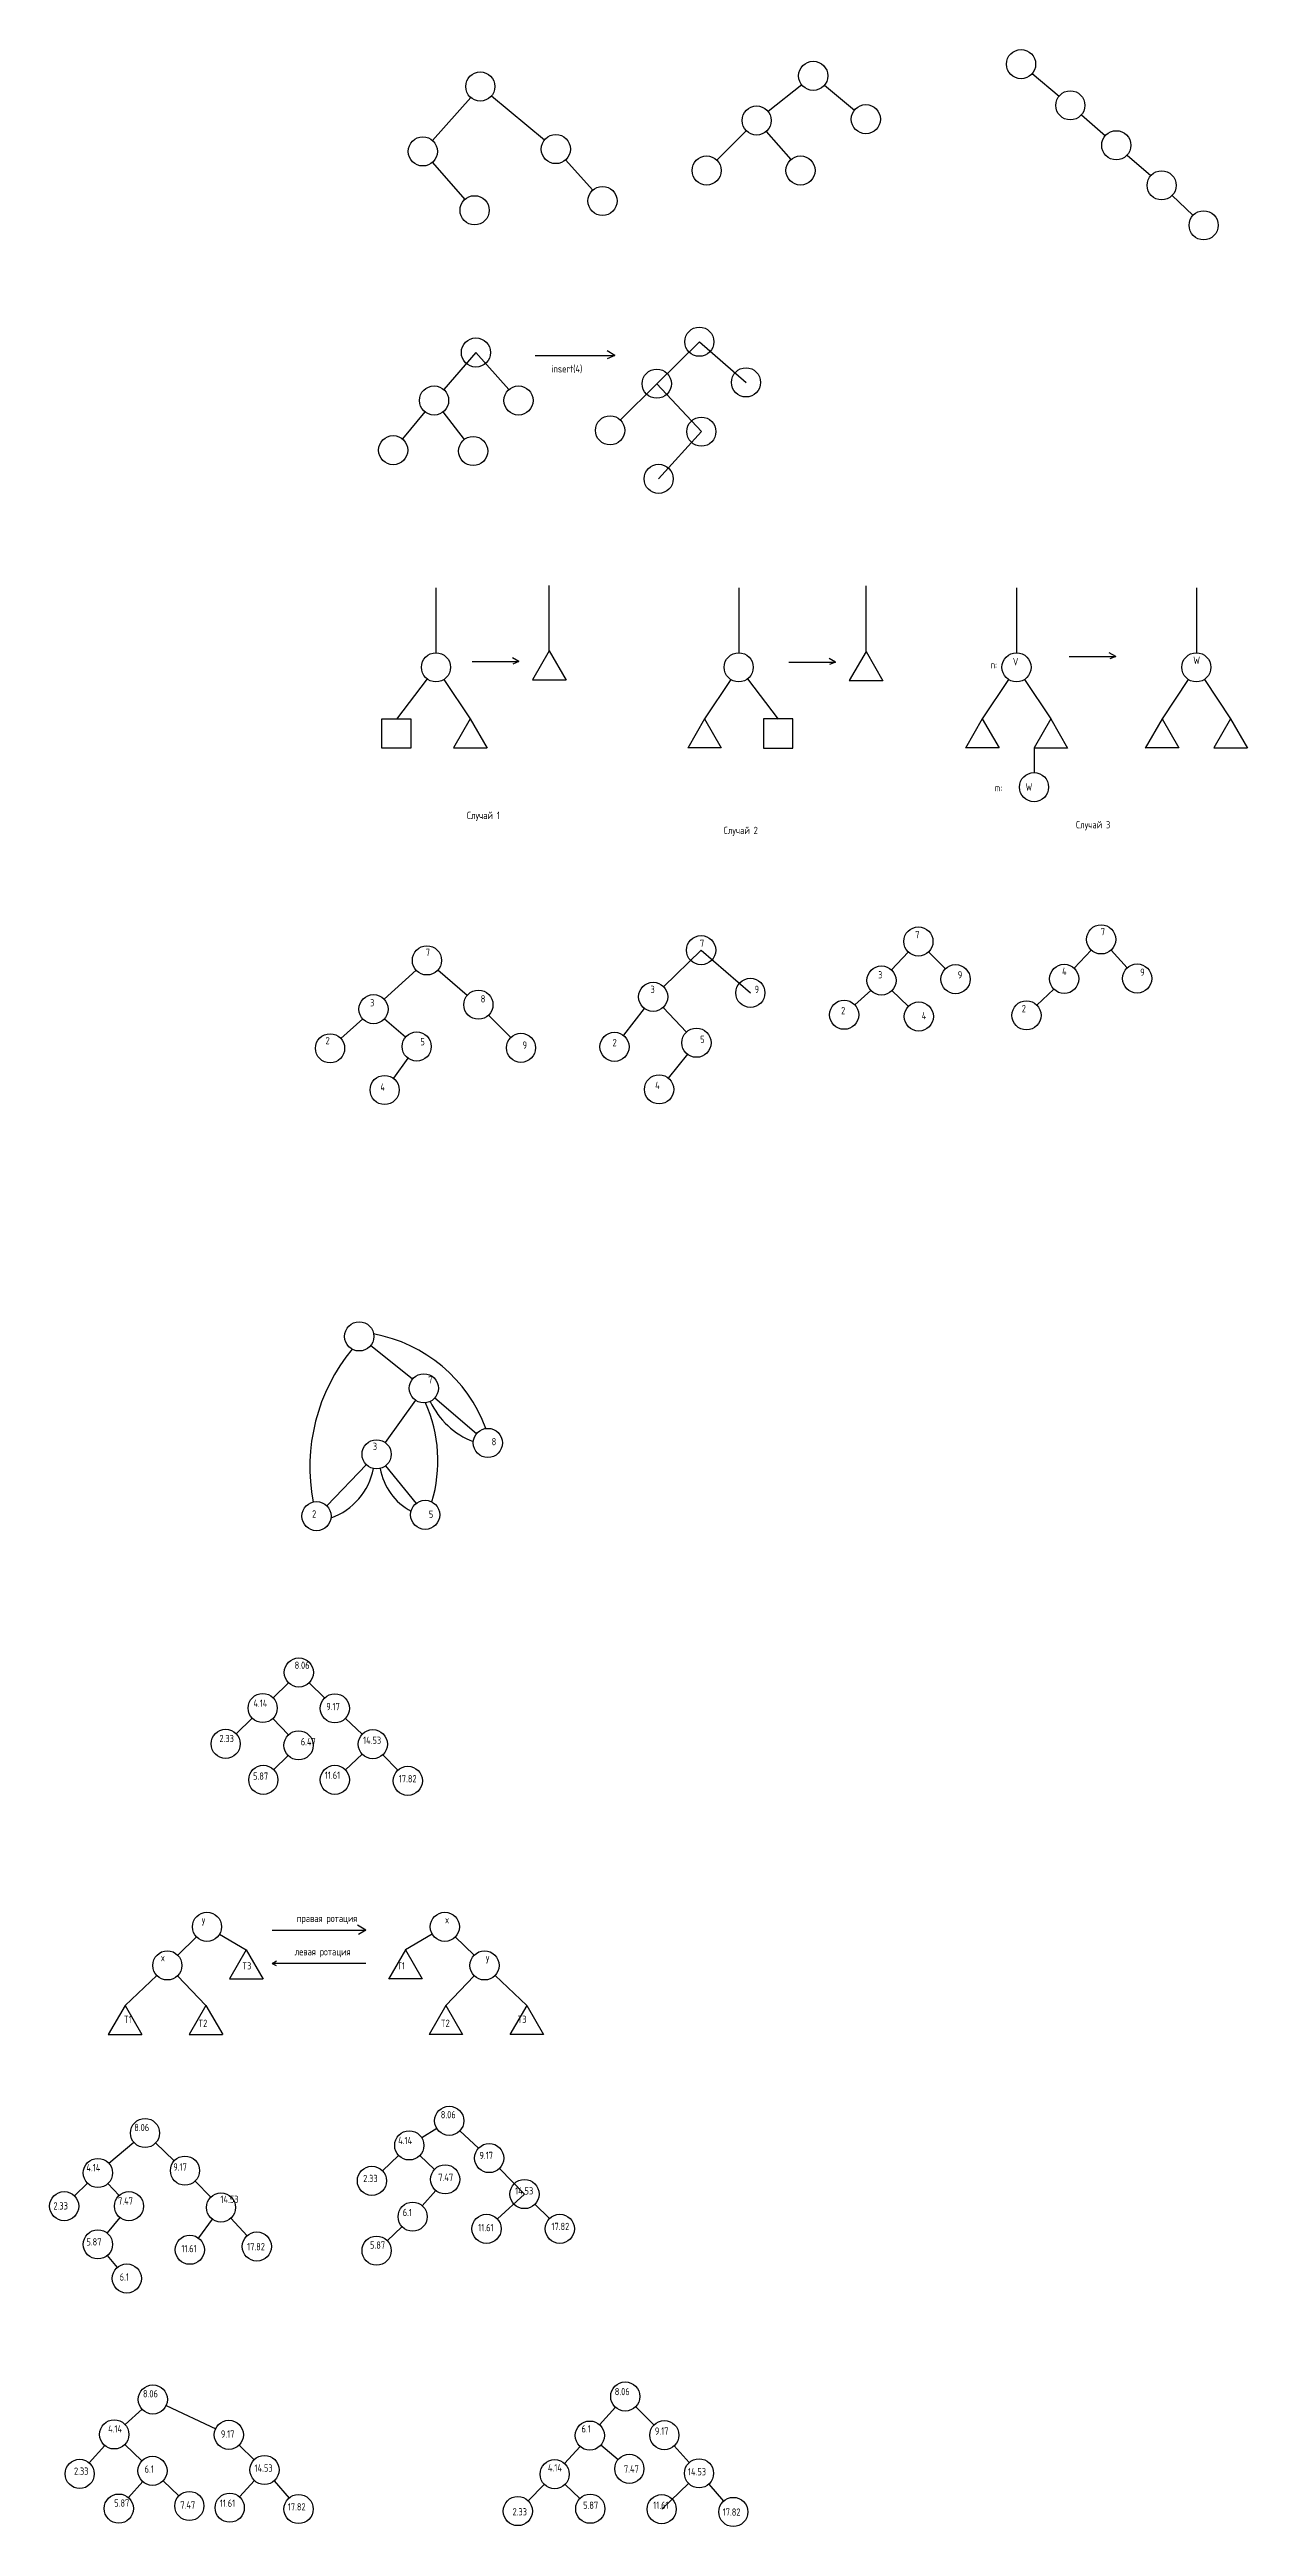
# Model space of a CAD drawing. Header units: millimetres. Extents: x -3721 to 5969, y -28524 to 702.
# Drawn here: x -3721 to 4492, y -28524 to -11528 of the extents above; entities that cross this region are included whole.
import ezdxf

# ---------------------------------------------------------------- set-up
doc = ezdxf.new("R2010")
doc.units = ezdxf.units.MM
doc.styles.add('ГОСТ 2.304', font='CS_Gost2304.shx')

msp = doc.modelspace()

# ---------------------------------------------------------------- texts
at = {"ltscale": 100, "style": 'ГОСТ 2.304'}
for s, p in [('insert(4)', (-279, -13744)), ('m:', (2759, -16619)), ('W', (2971, -16613)), ('Случай 1', (-860, -16808)), ('Случай 3', (3317, -16872)), ('Случай 2', (901, -16911)), ('7', (738, -17685)), ('7', (2214, -17626)), ('7', (3487, -17606)), ('7', (-1142, -17748)), ('4', (3221, -17878)), ('9', (3757, -17884)), ('3', (399, -18002)), ('9', (1113, -18002)), ('3', (1960, -17902)), ('9', (2506, -17902)), ('3', (-1524, -18093)), ('8', (-765, -18067)), ('2', (1706, -18148)), ('4', (2259, -18183)), ('2', (2945, -18134)), ('2', (-1829, -18353)), ('5', (-1179, -18361)), ('9', (-478, -18384)), ('2', (139, -18367)), ('5', (740, -18345)), ('4', (-1453, -18672)), ('4', (431, -18660)), ('7', (-1125, -20681)), ('8', (-690, -21105)), ('3', (-1505, -21138)), ('2', (-1921, -21601)), ('5', (-1121, -21603)), ('8.06', (-2041, -22639)), ('4.14', (-2324, -22900)), ('9.17', (-1824, -22923)), ('2.33', (-2557, -23142)), ('14.53', (-1572, -23154)), ('6.47', (-1999, -23164)), ('5.87', (-2326, -23400)), ('11.61', (-1834, -23394)), ('17.82', (-1327, -23418)), ('y', (-2680, -24385)), ('правая ротация', (-2026, -24376)), ('x', (-1010, -24385)), ('x', (-2959, -24645)), ('левая ротация', (-2041, -24605)), ('y', (-732, -24645)), ('T3', (-2400, -24702)), ('T1', (-1338, -24702)), ('T1', (-3212, -25069)), ('T2', (-2701, -25096)), ('T2', (-1039, -25096)), ('T3', (-513, -25069)), ('8.06', (-3141, -25811)), ('8.06', (-1039, -25723)), ('4.14', (-1331, -25900)), ('9.17', (-774, -26003)), ('4.14', (-3469, -26087)), ('9.17', (-2873, -26082)), ('2.33', (-1571, -26161)), ('7.47', (-1056, -26153)), ('2.33', (-3695, -26349)), ('7.47', (-3252, -26315)), ('14.53', (-2550, -26304)), ('14.53', (-529, -26246)), ('6.1', (-1300, -26394)), ('11.61', (-782, -26498)), ('17.82', (-280, -26490)), ('5.87', (-3469, -26596)), ('11.61', (-2818, -26642)), ('17.82', (-2367, -26629)), ('5.87', (-1524, -26618)), ('6.1', (-3241, -26837)), ('8.06', (-3081, -27638)), ('8.06', (154, -27623)), ('4.14', (-3320, -27879)), ('9.17', (-2547, -27914)), ('6.1', (-74, -27879)), ('9.17', (429, -27894)), ('2.33', (-3554, -28169)), ('6.1', (-3070, -28155)), ('14.53', (-2316, -28148)), ('4.14', (-304, -28146)), ('7.47', (217, -28154)), ('14.53', (656, -28173)), ('5.87', (-3278, -28388)), ('7.47', (-2825, -28401)), ('11.61', (-2554, -28389)), ('17.82', (-2088, -28414)), ('5.87', (-63, -28403)), ('11.61', (418, -28403)), ('2.33', (-547, -28448)), ('17.82', (894, -28450))]:
    msp.add_text(s, height=50, dxfattribs=at).set_placement(p)
at = {"ltscale": 100, "char_height": 50, "attachment_point": 1, "style": 'ГОСТ 2.304'}
for s, insert in [('n:', (2732, -15725)), ('V', (2884, -15703)), ('W', (4121, -15694))]:
    msp.add_mtext(s, dxfattribs=dict(at, insert=insert))

# ---------------------------------------------------------------- linework, layer by layer
at = {"ltscale": 100}
for p, q in [((3017, -11692), (3202, -11847)), ((-834, -11857), (-1096, -12153)), ((-691, -11846), (-327, -12147)), ((1437, -11771), (1205, -11953)), ((1592, -11773), (1799, -11943)), ((3354, -11977), (3518, -12120)), ((1056, -12086), (855, -12287)), ((1193, -12090), (1362, -12283)), ((-1096, -12303), (-873, -12556)), ((-183, -12285), (3, -12492)), ((3668, -12252), (3829, -12393)), ((3976, -12529), (4119, -12665)), ((734, -13533), (442, -13821)), ((734, -13533), (1054, -13812)), ((-798, -13607), (-1019, -13860)), ((-798, -13607), (-572, -13861)), ((-391, -13628), (154, -13628)), ((154, -13628), (103, -13596)), ((154, -13628), (103, -13650)), ((442, -13821), (193, -14070)), ((442, -13821), (748, -14150)), ((-1148, -14013), (-1301, -14199)), ((-1024, -14015), (-878, -14204)), ((748, -14150), (455, -14474)), ((-1072, -15222), (-1072, -15667)), ((-295, -15655), (-295, -15205)), ((1004, -15222), (1004, -15667)), ((1877, -15658), (1877, -15208)), ((2909, -15222), (2909, -15667)), ((4142, -15222), (4142, -15667)), ((-824, -15728), (-504, -15728)), ((-504, -15728), (-548, -15703)), ((-504, -15728), (-545, -15745)), ((-295, -15655), (-410, -15854)), ((-295, -15655), (-180, -15855)), ((1348, -15732), (1668, -15732)), ((1668, -15732), (1624, -15707)), ((1668, -15732), (1627, -15748)), ((1877, -15658), (1762, -15857)), ((1877, -15658), (1993, -15859)), ((3269, -15692), (3589, -15692)), ((3589, -15692), (3545, -15667)), ((3589, -15692), (3548, -15708)), ((-1133, -15847), (-1343, -16123)), ((-1017, -15850), (-838, -16121)), ((-410, -15854), (-180, -15854)), ((949, -15850), (769, -16121)), ((1064, -15847), (1275, -16123)), ((1762, -15857), (1992, -15857)), ((2854, -15850), (2674, -16121)), ((2964, -15850), (3144, -16121)), ((4087, -15850), (3907, -16121)), ((4197, -15850), (4377, -16121)), ((-838, -16121), (-952, -16320)), ((-838, -16121), (-722, -16321)), ((769, -16121), (654, -16321)), ((769, -16121), (884, -16320)), ((2674, -16121), (2559, -16321)), ((2674, -16121), (2789, -16320)), ((3144, -16121), (3029, -16320)), ((3144, -16121), (3259, -16321)), ((3907, -16121), (3792, -16321)), ((3907, -16121), (4022, -16320)), ((4377, -16121), (4262, -16320)), ((4377, -16121), (4492, -16321)), ((-952, -16320), (-723, -16320)), ((884, -16320), (654, -16320)), ((2789, -16320), (2559, -16320)), ((3029, -16320), (3258, -16320)), ((3029, -16320), (3029, -16489)), ((4022, -16320), (3792, -16320)), ((4262, -16320), (4491, -16320)), ((-1208, -17845), (-1426, -18045)), ((-1059, -17843), (-857, -18017)), ((746, -17708), (489, -17959)), ((746, -17708), (1084, -18001)), ((2167, -17721), (2051, -17843)), ((2306, -17719), (2421, -17836)), ((3421, -17707), (3304, -17832)), ((3557, -17708), (3668, -17829)), ((1909, -17984), (1801, -18083)), ((2055, -17985), (2167, -18093)), ((3164, -17975), (3049, -18086)), ((-1574, -18180), (-1724, -18314)), ((-1424, -18178), (-1280, -18303)), ((-711, -18153), (-559, -18307)), ((356, -18107), (214, -18292)), ((486, -18101), (646, -18271)), ((-1264, -18449), (-1364, -18586)), ((652, -18422), (521, -18585)), ((-1233, -20652), (-1520, -20421)), ((-1213, -20796), (-1421, -21085)), ((-1079, -20779), (-793, -21024)), ((-1549, -21238), (-1821, -21520)), ((-1417, -21245), (-1208, -21504)), ((-2084, -22734), (-2189, -22838)), ((-1941, -22735), (-1836, -22839)), ((-2332, -22977), (-2442, -23084)), ((-2191, -22980), (-2084, -23092)), ((-1692, -22979), (-1577, -23087)), ((-2086, -23234), (-2185, -23331)), ((-1577, -23224), (-1692, -23333)), ((-1436, -23228), (-1334, -23335)), ((-2556, -24459), (-2373, -24568)), ((-2195, -24431), (-1553, -24431)), ((-1553, -24431), (-1609, -24397)), ((-1553, -24431), (-1604, -24461)), ((-1097, -24459), (-1281, -24568)), ((-2714, -24478), (-2842, -24604)), ((-2373, -24568), (-2487, -24766)), ((-2373, -24568), (-2257, -24768)), ((-2195, -24661), (-2166, -24643)), ((-1281, -24568), (-1397, -24768)), ((-1281, -24568), (-1166, -24766)), ((-940, -24478), (-811, -24604)), ((-2987, -24743), (-3204, -24948)), ((-2845, -24746), (-2650, -24948)), ((-2487, -24766), (-2258, -24766)), ((-1553, -24661), (-2195, -24661)), ((-2195, -24661), (-2168, -24675)), ((-1166, -24766), (-1396, -24766)), ((-809, -24746), (-1004, -24948)), ((-667, -24743), (-449, -24948)), ((-3204, -24948), (-3319, -25147)), ((-3204, -24948), (-3088, -25149)), ((-2650, -24948), (-2764, -25147)), ((-2650, -24948), (-2534, -25149)), ((-1004, -24948), (-1119, -25149)), ((-1004, -24948), (-889, -25147)), ((-449, -24948), (-565, -25149)), ((-449, -24948), (-335, -25147)), ((-3319, -25147), (-3089, -25147)), ((-2764, -25147), (-2535, -25147)), ((-889, -25147), (-1118, -25147)), ((-335, -25147), (-564, -25147)), ((-1066, -25793), (-1170, -25857)), ((-908, -25809), (-780, -25928)), ((-3143, -25888), (-3314, -26033)), ((-2994, -25892), (-2866, -26014)), ((-1328, -25978), (-1438, -26083)), ((-1183, -25978), (-1081, -26074)), ((-3461, -26168), (-3550, -26256)), ((-3322, -26171), (-3245, -26253)), ((-2723, -26154), (-2616, -26264)), ((-637, -26068), (-465, -26243)), ((-1074, -26218), (-1167, -26323)), ((-465, -26243), (-651, -26413)), ((-394, -26313), (-294, -26410)), ((-3240, -26404), (-3327, -26510)), ((-2606, -26416), (-2700, -26544)), ((-2479, -26409), (-2367, -26530)), ((-1305, -26467), (-1406, -26563)), ((-3326, -26664), (-3257, -26746)), ((-2922, -27694), (-2582, -27853)), ((298, -27702), (423, -27826)), ((-3087, -27719), (-3203, -27825)), ((159, -27706), (50, -27826)), ((-3343, -27967), (-3449, -28088)), ((-3205, -27961), (-3088, -28073)), ((-2421, -27965), (-2319, -28066)), ((-84, -27974), (-191, -28091)), ((59, -27964), (177, -28064)), ((562, -27971), (665, -28085)), ((-2943, -28211), (-2835, -28314)), ((-2316, -28209), (-2418, -28321)), ((-2182, -28211), (-2079, -28329)), ((-3082, -28216), (-3180, -28326)), ((-329, -28235), (-440, -28347)), ((-186, -28235), (-86, -28332)), ((660, -28228), (476, -28405)), ((798, -28234), (900, -28349))]:
    msp.add_line(p, q, dxfattribs=at)
for points in [[(-1444, -16121), (-1244, -16121), (-1244, -16321), (-1444, -16321)], [(1375, -16121), (1175, -16121), (1175, -16321), (1375, -16321)]]:
    msp.add_lwpolyline(points, close=True, dxfattribs=at)
for centre in [(2940, -11628), (-768, -11782), (1515, -11709), (3278, -11911), (1127, -12015), (1876, -12006), (-1162, -12227), (-250, -12211), (3593, -12185), (784, -12358), (1428, -12358), (3904, -12460), (-807, -12631), (70, -12567), (4192, -12734), (-798, -13607), (734, -13533), (442, -13821), (1054, -13812), (-1085, -13936), (-506, -13936), (122, -14141), (748, -14150), (-1365, -14277), (-817, -14283), (455, -14474), (-1072, -15767), (1004, -15767), (2909, -15767), (4142, -15767), (3029, -16589), (746, -17708), (2236, -17648), (3489, -17634), (-1134, -17778), (1983, -17916), (2491, -17907), (3236, -17905), (3736, -17902), (-1500, -18113), (-781, -18082), (417, -18028), (1084, -18001), (1727, -18151), (2239, -18163), (2977, -18155), (-1798, -18381), (-1204, -18369), (-489, -18378), (152, -18371), (714, -18343), (-1424, -18667), (458, -18663), (-1598, -20358), (-1155, -20714), (-1479, -21167), (-716, -21089), (-1891, -21591), (-1146, -21582), (-2012, -22664), (-2260, -22908), (-1765, -22910), (-2514, -23154), (-2014, -23164), (-1505, -23156), (-2256, -23401), (-1765, -23401), (-1265, -23407), (-2642, -24409), (-1011, -24409), (-2914, -24674), (-739, -24674), (-981, -25740), (-3067, -25824), (-1255, -25909), (-3390, -26098), (-2793, -26082), (-707, -25996), (-1511, -26152), (-1009, -26142), (-465, -26243), (-3621, -26326), (-3177, -26326), (-2546, -26335), (-1232, -26398), (-3390, -26588), (-2300, -26603), (-725, -26481), (-223, -26481), (-2760, -26625), (-1479, -26631), (-3192, -26822), (226, -27632), (-3013, -27652), (-3278, -27892), (-2492, -27895), (-17, -27900), (494, -27897), (-3016, -28142), (-2248, -28136), (254, -28128), (-3515, -28163), (-258, -28165), (732, -28159), (-3247, -28401), (-2763, -28383), (-2486, -28395), (-2014, -28404), (-511, -28418), (-14, -28402), (476, -28405), (967, -28424)]:
    msp.add_circle(centre, 100, dxfattribs=at)
for centre, radius, start, end in [((-1681, -21337), 1012, 20.0844, 79.6723), ((-657, -21256), 1280, 140.699, 190.7317), ((-2043, -21213), 984, 343.4527, 23.9723), ((-621, -20575), 541, 205.0127, 248.8379), ((-1941, -21181), 448, 289.5259, 349.2653), ((-1052, -21196), 408, 189.5376, 242.2336)]:
    msp.add_arc(centre, radius, start, end, dxfattribs=at)

msp.set_redraw_order([(e.dxf.handle, doc.entitydb.next_handle()) for e in msp.query("TEXT MTEXT ATTDEF DIMENSION ARC_DIMENSION")])  # texts and dimensions are drawn at this point

doc.saveas('drawing.dxf')
